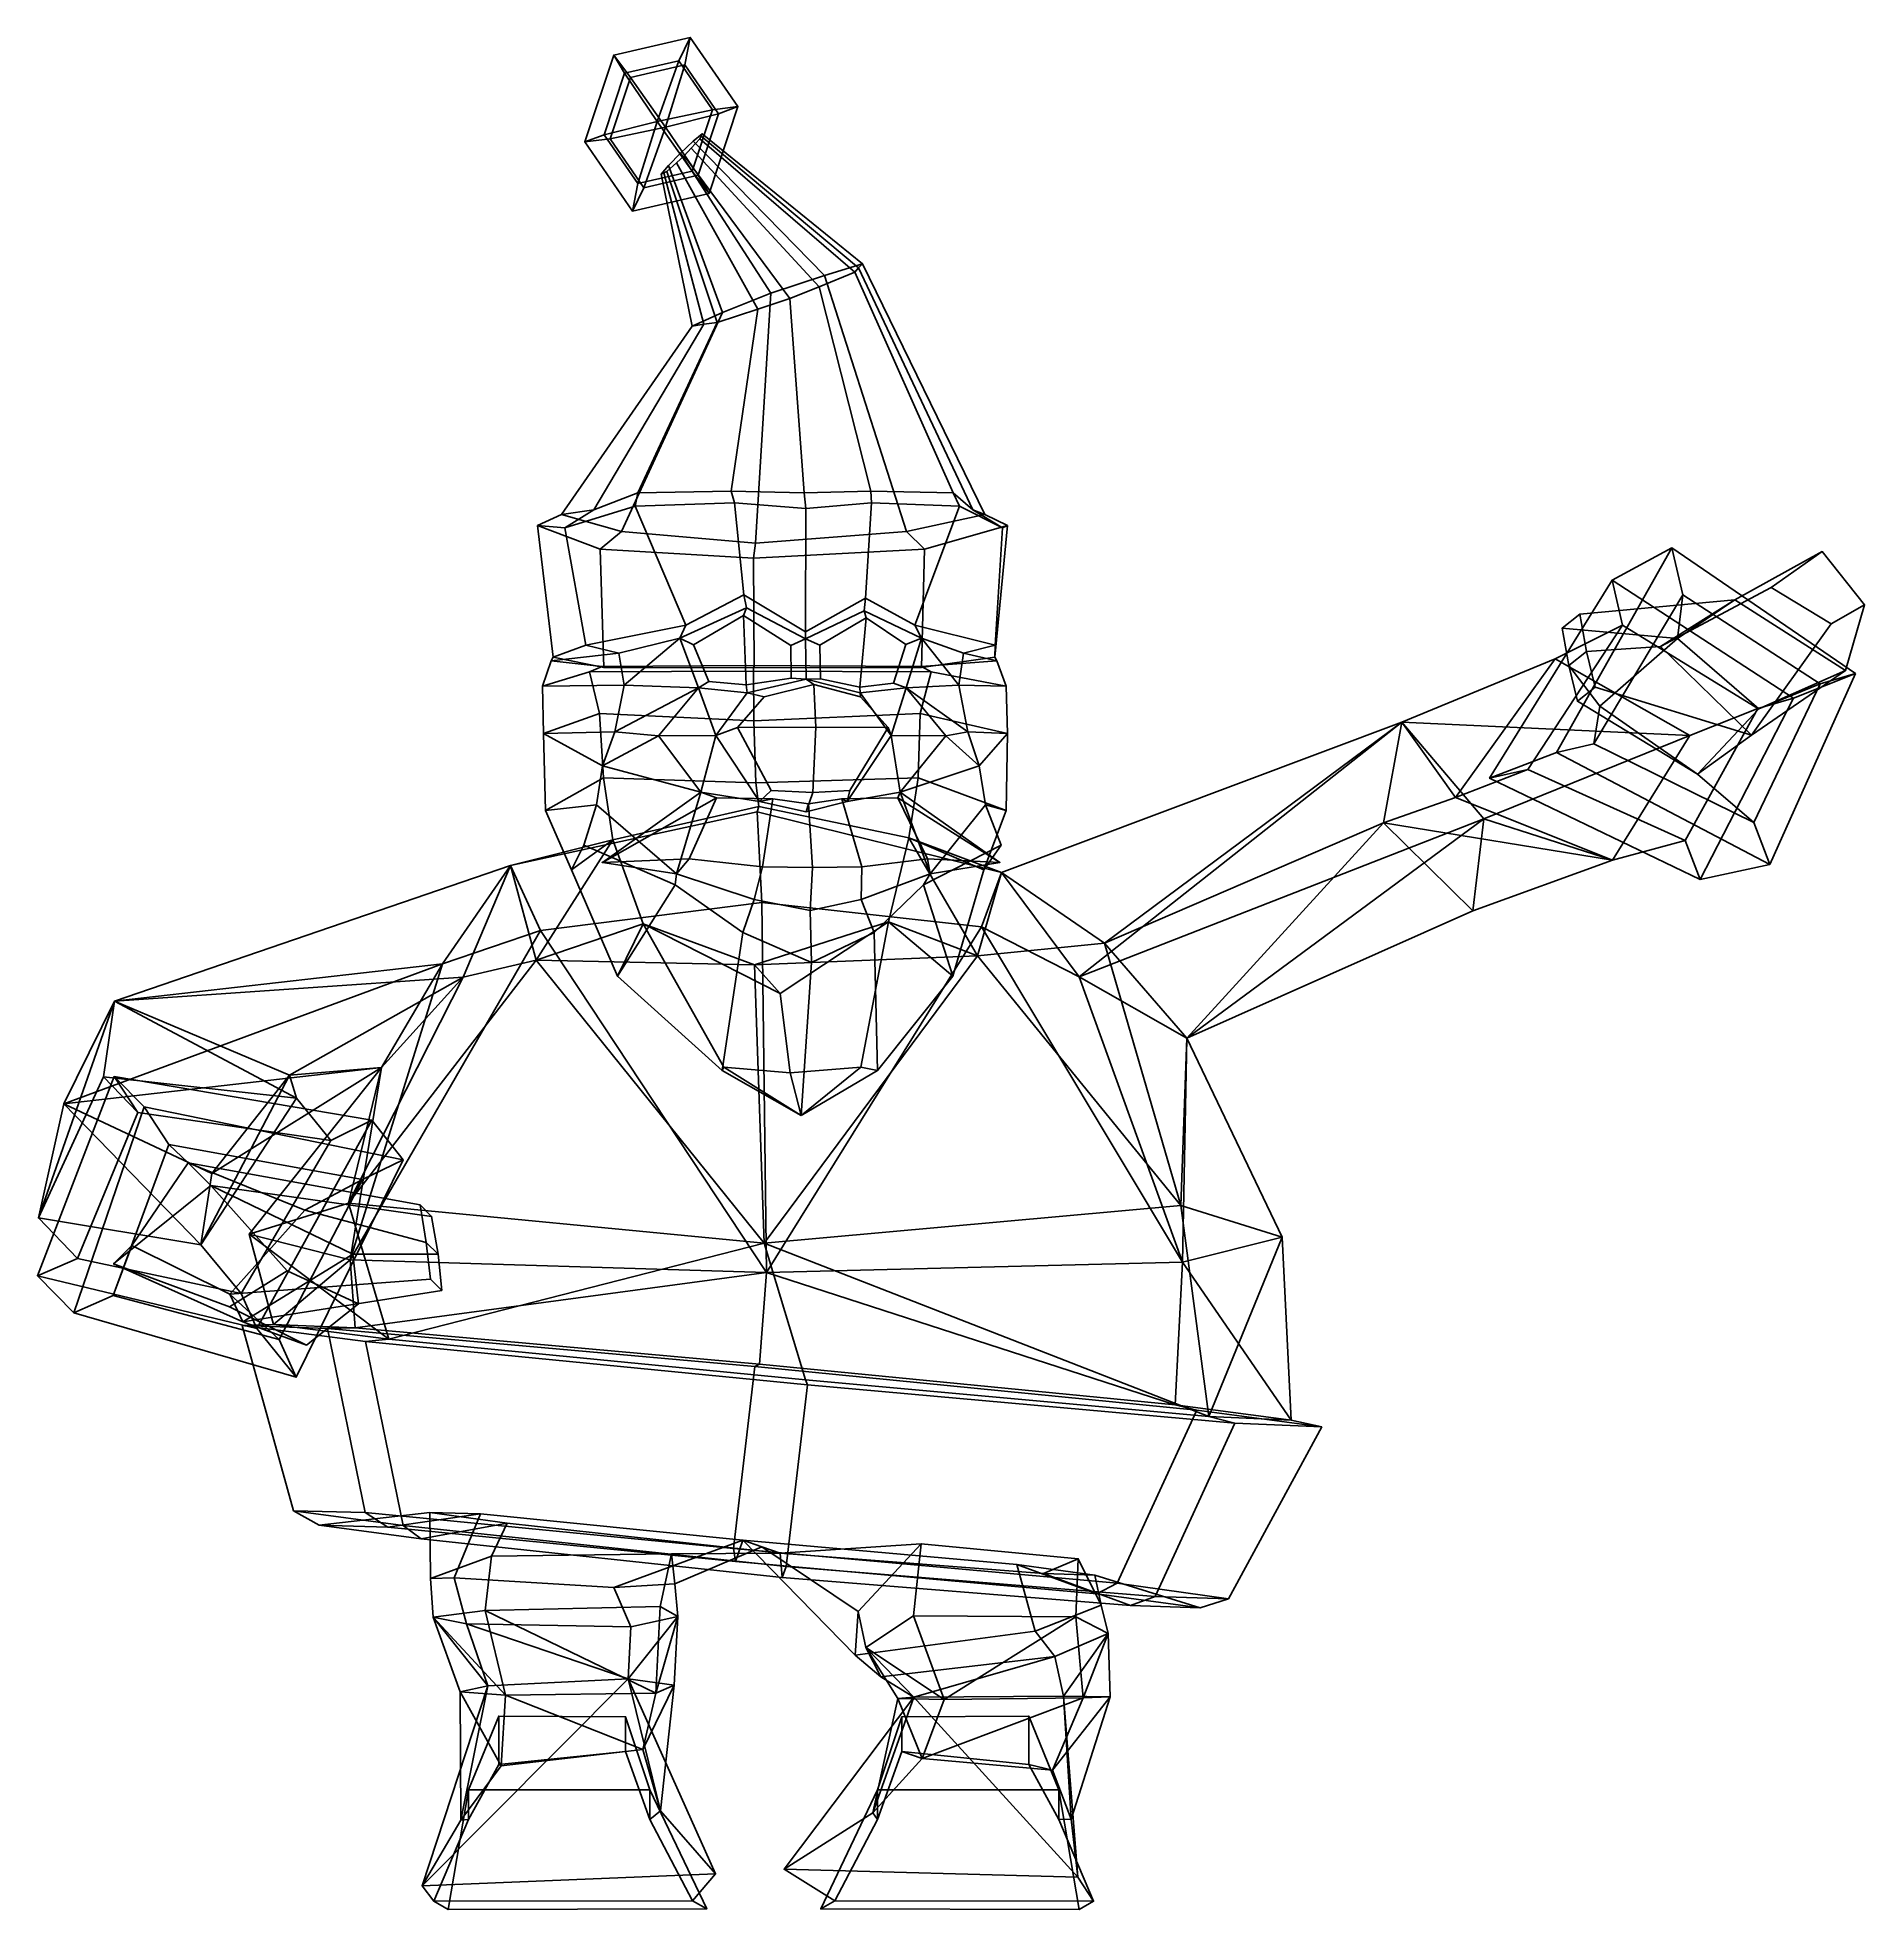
# Model space of a CAD drawing. Extents: x -196 to 292, y -153 to 346.
import ezdxf

# ---------------------------------------------------------------- set-up
doc = ezdxf.new("R2010")
doc.units = 0

msp = doc.modelspace()

# ---------------------------------------------------------------- linework, layer by layer
for p in [(-44.969063, 126.32341, 104.67025), (60.968327, 126.32341, 91.642639)]:
    msp.add_point(p)
for points in [[(-22.998152, 339.035645, 68.742218), (-21.541351, 346.364594, 55.120693), (-41.972916, 341.65564, 56.158443), (-37.445496, 335.705994, 69.476021)], [(-24.603106, 340.128876, 41.30904), (-39.050449, 336.799225, 42.042847), (-41.972916, 341.65564, 56.158443), (-21.541351, 346.364594, 55.120693)], [(-8.823593, 327.917328, 53.758392), (-15.610327, 327.084747, 40.345757), (-24.603106, 340.128876, 41.30904), (-21.541351, 346.364594, 55.120693)], [(-8.823593, 327.917328, 53.758392), (-21.541351, 346.364594, 55.120693), (-22.998152, 339.035645, 68.742218), (-14.005373, 325.991516, 67.778931)], [(-42.899967, 319.332062, 69.246529), (-37.445496, 335.705994, 69.476021), (-41.972916, 341.65564, 56.158443), (-49.68676, 318.499512, 55.833904)], [(-44.504917, 320.425262, 41.813354), (-49.68676, 318.499512, 55.833904), (-41.972916, 341.65564, 56.158443), (-39.050449, 336.799225, 42.042847)], [(-30.390038, 323.981415, 35.397945), (-39.050449, 336.799225, 42.042847), (-24.603106, 340.128876, 41.30904)], [(-15.610327, 327.084747, 40.345757), (-30.390038, 323.981415, 35.397945), (-24.603106, 340.128876, 41.30904)], [(-30.390038, 323.981415, 35.397945), (-44.504917, 320.425262, 41.813354), (-39.050449, 336.799225, 42.042847)], [(-28.120283, 322.435364, 74.194336), (-37.445496, 335.705994, 69.476021), (-42.899967, 319.332062, 69.246529)], [(-28.120283, 322.435364, 74.194336), (-22.998152, 339.035645, 68.742218), (-37.445496, 335.705994, 69.476021)], [(-14.005373, 325.991516, 67.778931), (-22.998152, 339.035645, 68.742218), (-28.120283, 322.435364, 74.194336)], [(-21.064854, 310.710876, 40.116268), (-30.390038, 323.981415, 35.397945), (-15.610327, 327.084747, 40.345757)], [(-19.459902, 309.617645, 67.549446), (-14.005373, 325.991516, 67.778931), (-28.120283, 322.435364, 74.194336)], [(-16.537455, 304.7612, 53.433853), (-21.064854, 310.710876, 40.116268), (-15.610327, 327.084747, 40.345757), (-8.823593, 327.917328, 53.758392)], [(-16.537455, 304.7612, 53.433853), (-8.823593, 327.917328, 53.758392), (-14.005373, 325.991516, 67.778931), (-19.459902, 309.617645, 67.549446)], [(-36.969002, 300.052246, 54.471603), (-49.68676, 318.499512, 55.833904), (-44.504917, 320.425262, 41.813354), (-35.512142, 307.381134, 40.850071)], [(-35.512142, 307.381134, 40.850071), (-44.504917, 320.425262, 41.813354), (-30.390038, 323.981415, 35.397945)], [(-33.907185, 306.287903, 68.283241), (-28.120283, 322.435364, 74.194336), (-42.899967, 319.332062, 69.246529)], [(-21.064854, 310.710876, 40.116268), (-35.512142, 307.381134, 40.850071), (-30.390038, 323.981415, 35.397945)], [(-19.459902, 309.617645, 67.549446), (-28.120283, 322.435364, 74.194336), (-33.907185, 306.287903, 68.283241)], [(-18.381098, 320.687805, 52.624176), (24.394907, 285.956512, 42.643909), (14.242948, 282.909058, 32.7332), (-20.781523, 318.66449, 49.352417)], [(-18.959318, 319.305969, 60.274456), (22.37322, 283.72818, 67.552078), (23.354765, 284.911499, 53.777054), (-18.672319, 320.038086, 56.040764)], [(-18.672319, 320.038086, 56.040764), (23.354765, 284.911499, 53.777054), (24.394907, 285.956512, 42.643909), (-18.381098, 320.687805, 52.624176)], [(-36.969002, 300.052246, 54.471603), (-33.907185, 306.287903, 68.283241), (-42.899967, 319.332062, 69.246529), (-49.68676, 318.499512, 55.833904)], [(-27.320915, 312.190216, 49.518127), (-24.190096, 315.527863, 47.193661), (-0.047714, 278.141388, 26.70507), (-12.95765, 272.999451, 35.100937)], [(-23.171814, 314.790924, 63.63073), (-25.216797, 312.89328, 62.485008), (-3.551738, 273.882416, 76.455269), (5.014483, 276.769226, 79.588493)], [(-20.781523, 318.66449, 49.352417), (14.242948, 282.909058, 32.7332), (-0.047714, 278.141388, 26.70507), (-24.190096, 315.527863, 47.193661)], [(-23.171814, 314.790924, 63.63073), (5.014483, 276.769226, 79.588493), (12.844235, 279.855713, 75.028053), (-21.274982, 316.795837, 62.385124)], [(-21.274982, 316.795837, 62.385124), (12.844235, 279.855713, 75.028053), (22.37322, 283.72818, 67.552078), (-18.959318, 319.305969, 60.274456)], [(-16.537455, 304.7612, 53.433853), (-36.969002, 300.052246, 54.471603), (-35.512142, 307.381134, 40.850071), (-21.064854, 310.710876, 40.116268)], [(-16.537455, 304.7612, 53.433853), (-19.459902, 309.617645, 67.549446), (-33.907185, 306.287903, 68.283241), (-36.969002, 300.052246, 54.471603)], [(-29.309107, 309.868622, 52.901096), (-27.320915, 312.190216, 49.518127), (-12.95765, 272.999451, 35.100937), (-21.060133, 269.396545, 46.600639)], [(-28.596149, 310.213104, 56.292236), (-29.309107, 309.868622, 52.901096), (-21.060133, 269.396545, 46.600639), (-17.923391, 269.87323, 57.370197)], [(-27.78632, 310.566864, 60.498135), (-28.596149, 310.213104, 56.292236), (-17.923391, 269.87323, 57.370197), (-14.342668, 270.35202, 70.748093)], [(-25.216797, 312.89328, 62.485008), (-27.78632, 310.566864, 60.498135), (-14.342668, 270.35202, 70.748093), (-3.551738, 273.882416, 76.455269)], [(36.139679, 214.562653, 15.284055), (14.242948, 282.909058, 32.7332), (24.394907, 285.956512, 42.643909), (57.052227, 219.140503, 33.040276)], [(53.832619, 220.348145, 55.609066), (23.354765, 284.911499, 53.777054), (22.37322, 283.72818, 67.552078), (48.560165, 224.883606, 83.026505)], [(57.052227, 219.140503, 33.040276), (24.394907, 285.956512, 42.643909), (23.354765, 284.911499, 53.777054), (53.832619, 220.348145, 55.609066)], [(-4.126453, 211.49971, 1.742294), (-0.047714, 278.141388, 26.70507), (14.242948, 282.909058, 32.7332), (36.139679, 214.562653, 15.284055)], [(8.867148, 224.872986, 107.403069), (26.646095, 225.319275, 98.119926), (12.844235, 279.855713, 75.028053), (5.014483, 276.769226, 79.588493)], [(48.560165, 224.883606, 83.026505), (22.37322, 283.72818, 67.552078), (12.844235, 279.855713, 75.028053), (26.646095, 225.319275, 98.119926)], [(-4.126453, 211.49971, 1.742294), (-39.911888, 214.562653, 24.636471), (-12.95765, 272.999451, 35.100937), (-0.047714, 278.141388, 26.70507)], [(8.867148, 224.872986, 107.403069), (5.014483, 276.769226, 79.588493), (-3.551738, 273.882416, 76.455269), (-10.631248, 225.319275, 102.704094)], [(-39.911888, 214.562653, 24.636471), (-55.899273, 219.140503, 46.93045), (-21.060133, 269.396545, 46.600639), (-12.95765, 272.999451, 35.100937)], [(-55.899273, 219.140503, 46.93045), (-47.307503, 220.348145, 68.046738), (-17.923391, 269.87323, 57.370197), (-21.060133, 269.396545, 46.600639)], [(-47.307503, 220.348145, 68.046738), (-35.549301, 224.883606, 93.369835), (-14.342668, 270.35202, 70.748093), (-17.923391, 269.87323, 57.370197)], [(-35.549301, 224.883606, 93.369835), (-10.631248, 225.319275, 102.704094), (-3.551738, 273.882416, 76.455269), (-14.342668, 270.35202, 70.748093)], [(-36.220474, 221.346863, 97.571526), (-35.549301, 224.883606, 93.369835), (-47.307503, 220.348145, 68.046738), (-55.010529, 215.608994, 69.93129)], [(-9.727241, 222.226532, 107.03334), (-10.631248, 225.319275, 102.704094), (-35.549301, 224.883606, 93.369835), (-36.220474, 221.346863, 97.571526)], [(9.240887, 220.705536, 110.442223), (8.867148, 224.872986, 107.403069), (-10.631248, 225.319275, 102.704094), (-9.727241, 222.226532, 107.03334)], [(9.240887, 220.705536, 110.442223), (26.817934, 222.226532, 102.539207), (26.646095, 225.319275, 98.119926), (8.867148, 224.872986, 107.403069)], [(26.817934, 222.226532, 102.539207), (50.229351, 221.346863, 86.940392), (48.560165, 224.883606, 83.026505), (26.646095, 225.319275, 98.119926)], [(50.229351, 221.346863, 86.940392), (61.76273, 215.608994, 55.571136), (53.832619, 220.348145, 55.609066), (48.560165, 224.883606, 83.026505)], [(-55.010529, 215.608994, 69.93129), (-47.307503, 220.348145, 68.046738), (-55.899273, 219.140503, 46.93045), (-62.270119, 216.187195, 46.086124)], [(-22.731628, 189.630585, 99.126915), (-36.220474, 221.346863, 97.571526), (-55.010529, 215.608994, 69.93129), (-49.398354, 184.255188, 84.101479)], [(-7.279, 197.71994, 108.617088), (-9.727241, 222.226532, 107.03334), (-36.220474, 221.346863, 97.571526), (-22.731628, 189.630585, 99.126915)], [(9.159926, 187.842072, 109.783867), (9.240887, 220.705536, 110.442223), (-9.727241, 222.226532, 107.03334), (-7.279, 197.71994, 108.617088)], [(9.159926, 187.842072, 109.783867), (25.205042, 196.803284, 104.609261), (26.817934, 222.226532, 102.539207), (9.240887, 220.705536, 110.442223)], [(25.205042, 196.803284, 104.609261), (38.340633, 189.630585, 91.616585), (50.229351, 221.346863, 86.940392), (26.817934, 222.226532, 102.539207)], [(38.340633, 189.630585, 91.616585), (59.751007, 184.255188, 70.678871), (61.76273, 215.608994, 55.571136), (50.229351, 221.346863, 86.940392)], [(61.76273, 215.608994, 55.571136), (63.028687, 216.187195, 30.677544), (57.052227, 219.140503, 33.040276), (53.832619, 220.348145, 55.609066)], [(-62.270119, 216.187195, 46.086124), (-55.899273, 219.140503, 46.93045), (-39.911888, 214.562653, 24.636471), (-45.568676, 209.912491, 21.623608)], [(-49.398354, 184.255188, 84.101479), (-55.010529, 215.608994, 69.93129), (-62.270119, 216.187195, 46.086124), (-58.081177, 181.100128, 49.053997)], [(-58.081177, 181.100128, 49.053997), (-62.270119, 216.187195, 46.086124), (-45.568676, 209.912491, 21.623608), (-44.623104, 178.294144, 22.351435)], [(63.028687, 216.187195, 30.677544), (40.897953, 209.912491, 10.990401), (36.139679, 214.562653, 15.284055), (57.052227, 219.140503, 33.040276)], [(59.683632, 181.100128, 34.571907), (40.156895, 178.294144, 11.925641), (40.897953, 209.912491, 10.990401), (63.028687, 216.187195, 30.677544)], [(59.751007, 184.255188, 70.678871), (59.683632, 181.100128, 34.571907), (63.028687, 216.187195, 30.677544), (61.76273, 215.608994, 55.571136)], [(-45.568676, 209.912491, 21.623608), (-39.911888, 214.562653, 24.636471), (-4.126453, 211.49971, 1.742294), (-4.660778, 207.447632, -2.602698)], [(-44.623104, 178.294144, 22.351435), (-45.568676, 209.912491, 21.623608), (-4.660778, 207.447632, -2.602698), (-4.52322, 178.198044, -1.484117)], [(40.897953, 209.912491, 10.990401), (-4.660778, 207.447632, -2.602698), (-4.126453, 211.49971, 1.742294), (36.139679, 214.562653, 15.284055)], [(40.156895, 178.294144, 11.925641), (-4.52322, 178.198044, -1.484117), (-4.660778, 207.447632, -2.602698), (40.897953, 209.912491, 10.990401)], [(191.618942, 148.788528, 69.312408), (209.430084, 155.650284, 97.304886), (240.181458, 210.232132, 62.709949), (224.2771, 201.604111, 35.038738)], [(209.430084, 155.650284, 97.304886), (219.414505, 157.99614, 90.672707), (243.184555, 197.682541, 64.409164), (240.181458, 210.232132, 62.709949)], [(289.164124, 176.688797, 43.699154), (272.655731, 170.170761, 14.83084), (224.2771, 201.604111, 35.038738), (240.181458, 210.232132, 62.709949)], [(289.164124, 176.688797, 43.699154), (240.181458, 210.232132, 62.709949), (243.184555, 197.682541, 64.409164), (279.819061, 173.934433, 50.062305)], [(266.714111, 199.652649, 145.011108), (280.319885, 209.231293, 133.950607), (257.057129, 196.347412, 74.446541), (237.174225, 183.92366, 105.881172)], [(291.619141, 195.047394, 122.994438), (286.559235, 177.532211, 69.090141), (257.057129, 196.347412, 74.446541), (280.319885, 209.231293, 133.950607)], [(282.68988, 189.99585, 142.448746), (291.619141, 195.047394, 122.994438), (280.319885, 209.231293, 133.950607), (266.714111, 199.652649, 145.011108)], [(191.618942, 148.788528, 69.312408), (224.2771, 201.604111, 35.038738), (227.076172, 189.608551, 36.705696), (201.791397, 151.139481, 62.56625)], [(272.655731, 170.170761, 14.83084), (263.182861, 167.338165, 21.292336), (227.076172, 189.608551, 36.705696), (224.2771, 201.604111, 35.038738)], [(-7.279, 197.71994, 108.617088), (-22.731628, 189.630585, 99.126915), (-24.356539, 186.126541, 100.642654), (-6.578249, 194.206253, 110.914001)], [(9.159926, 187.842072, 109.783867), (-7.279, 197.71994, 108.617088), (-6.578249, 194.206253, 110.914001), (9.179229, 185.948029, 110.902679)], [(9.159926, 187.842072, 109.783867), (9.179229, 185.948029, 110.902679), (24.873602, 193.408401, 107.034805), (25.205042, 196.803284, 104.609261)], [(25.205042, 196.803284, 104.609261), (24.873602, 193.408401, 107.034805), (40.104801, 186.126541, 92.71553), (38.340633, 189.630585, 91.616585)], [(215.693329, 192.51915, 112.322762), (257.057129, 196.347412, 74.446541), (241.748306, 186.034668, 49.097935), (210.933517, 188.776794, 101.735497)], [(217.442093, 182.614944, 116.038261), (237.174225, 183.92366, 105.881172), (257.057129, 196.347412, 74.446541), (215.693329, 192.51915, 112.322762)], [(221.050186, 167.983505, 66.766731), (241.748306, 186.034668, 49.097935), (243.184555, 197.682541, 64.409164), (219.414505, 157.99614, 90.672707)], [(282.68988, 189.99585, 142.448746), (266.714111, 199.652649, 145.011108), (237.174225, 183.92366, 105.881172), (261.429962, 160.240005, 88.698143)], [(263.389374, 167.326385, 47.307903), (279.819061, 173.934433, 50.062305), (243.184555, 197.682541, 64.409164), (241.748306, 186.034668, 49.097935)], [(286.559235, 177.532211, 69.090141), (263.389374, 167.326385, 47.307903), (241.748306, 186.034668, 49.097935), (257.057129, 196.347412, 74.446541)], [(282.68988, 189.99585, 142.448746), (261.429962, 160.240005, 88.698143), (286.559235, 177.532211, 69.090141), (291.619141, 195.047394, 122.994438)], [(-7.323527, 192.181946, 109.228821), (-6.578249, 194.206253, 110.914001), (-24.356539, 186.126541, 100.642654), (-20.725428, 184.343399, 100.614944)], [(-6.668745, 173.6604, 106.991577), (-7.323527, 192.181946, 109.228821), (-20.725428, 184.343399, 100.614944), (-16.563217, 174.61322, 102.956329)], [(-7.323527, 192.181946, 109.228821), (5.239722, 184.197113, 109.251076), (9.179229, 185.948029, 110.902679), (-6.578249, 194.206253, 110.914001)], [(5.239722, 184.197113, 109.251076), (-7.323527, 192.181946, 109.228821), (-6.668745, 173.6604, 106.991577), (5.330429, 175.513, 109.988686)], [(25.363993, 191.523148, 104.991768), (24.873602, 193.408401, 107.034805), (9.179229, 185.948029, 110.902679), (13.02727, 184.308319, 108.481453)], [(13.02727, 184.308319, 108.481453), (13.142143, 175.253204, 109.415565), (23.707645, 173.085693, 102.596161), (25.363993, 191.523148, 104.991768)], [(23.707645, 173.085693, 102.596161), (32.661739, 174.111954, 95.008881), (35.974422, 184.488388, 91.055618), (25.363993, 191.523148, 104.991768)], [(25.363993, 191.523148, 104.991768), (35.974422, 184.488388, 91.055618), (40.104801, 186.126541, 92.71553), (24.873602, 193.408401, 107.034805)], [(217.442093, 182.614944, 116.038261), (215.693329, 192.51915, 112.322762), (210.933517, 188.776794, 101.735497), (212.78334, 178.865463, 105.386169)], [(-40.557262, 182.095459, 85.540909), (-24.356539, 186.126541, 100.642654), (-22.731628, 189.630585, 99.126915), (-49.398354, 184.255188, 84.101479)], [(-39.179893, 173.631927, 86.18821), (-24.356539, 186.126541, 100.642654), (-40.557262, 182.095459, 85.540909)], [(-19.330982, 172.849579, 104.306915), (-24.356539, 186.126541, 100.642654), (-39.179893, 173.631927, 86.18821)], [(-16.563217, 174.61322, 102.956329), (-20.725428, 184.343399, 100.614944), (-24.356539, 186.126541, 100.642654), (-19.330982, 172.849579, 104.306915)], [(5.330429, 175.513, 109.988686), (9.382971, 175.237488, 112.799911), (9.179229, 185.948029, 110.902679), (5.239722, 184.197113, 109.251076)], [(13.142143, 175.253204, 109.415565), (13.02727, 184.308319, 108.481453), (9.179229, 185.948029, 110.902679), (9.382971, 175.237488, 112.799911)], [(32.661739, 174.111954, 95.008881), (36.071892, 172.849579, 97.493767), (40.104801, 186.126541, 92.71553), (35.974422, 184.488388, 91.055618)], [(36.071892, 172.849579, 97.493767), (50.051281, 173.631927, 75.215034), (40.104801, 186.126541, 92.71553)], [(51.289036, 182.095459, 74.24614), (59.751007, 184.255188, 70.678871), (38.340633, 189.630585, 91.616585), (40.104801, 186.126541, 92.71553)], [(50.051281, 173.631927, 75.215034), (51.289036, 182.095459, 74.24614), (40.104801, 186.126541, 92.71553)], [(209.078064, 180.587265, 5.752115), (182.57196, 143.661667, 31.913822), (201.791397, 151.139481, 62.56625), (227.076172, 189.608551, 36.705696)], [(263.182861, 167.338165, 21.292336), (245.039764, 160.144333, -10.083708), (209.078064, 180.587265, 5.752115), (227.076172, 189.608551, 36.705696)], [(212.78334, 178.865463, 105.386169), (210.933517, 188.776794, 101.735497), (241.748306, 186.034668, 49.097935), (221.050186, 167.983505, 66.766731)], [(-40.557262, 182.095459, 85.540909), (-58.601357, 180.059875, 50.058392), (-60.938915, 173.308624, 51.43288), (-39.179893, 173.631927, 86.18821)], [(-60.938915, 173.308624, 51.43288), (-58.601357, 180.059875, 50.058392), (-45.012463, 178.569687, 21.513338), (-48.384956, 177.18187, 19.140249)], [(-49.398354, 184.255188, 84.101479), (-58.081177, 181.100128, 49.053997), (-58.601357, 180.059875, 50.058392), (-40.557262, 182.095459, 85.540909)], [(-58.081177, 181.100128, 49.053997), (-44.623104, 178.294144, 22.351435), (-45.012463, 178.569687, 21.513338), (-58.601357, 180.059875, 50.058392)], [(59.683632, 181.100128, 34.571907), (60.198627, 180.059875, 35.449005), (40.098557, 178.569687, 11.046835), (40.156895, 178.294144, 11.925641)], [(62.741287, 173.308624, 36.223343), (42.737339, 177.18187, 7.934512), (40.098557, 178.569687, 11.046835), (60.198627, 180.059875, 35.449005)], [(51.289036, 182.095459, 74.24614), (50.051281, 173.631927, 75.215034), (62.741287, 173.308624, 36.223343), (60.198627, 180.059875, 35.449005)], [(59.751007, 184.255188, 70.678871), (51.289036, 182.095459, 74.24614), (60.198627, 180.059875, 35.449005), (59.683632, 181.100128, 34.571907)], [(182.57196, 143.661667, 31.913822), (209.078064, 180.587265, 5.752115), (168.175705, 163.761078, -24.887342)], [(245.039764, 160.144333, -10.083708), (168.175705, 163.761078, -24.887342), (209.078064, 180.587265, 5.752115)], [(219.812637, 173.056335, 119.367119), (217.442093, 182.614944, 116.038261), (212.78334, 178.865463, 105.386169), (215.048172, 169.302322, 108.742851)], [(219.812637, 173.056335, 119.367119), (261.429962, 160.240005, 88.698143), (237.174225, 183.92366, 105.881172), (217.442093, 182.614944, 116.038261)], [(-60.709942, 160.729507, 53.477966), (-60.938915, 173.308624, 51.43288), (-48.384956, 177.18187, 19.140249), (-45.794334, 166.072662, 17.128531)], [(-48.384956, 177.18187, 19.140249), (-45.012463, 178.569687, 21.513338), (-4.575097, 178.853363, -0.944127), (-4.712357, 177.300049, -1.819843)], [(-45.794334, 166.072662, 17.128531), (-48.384956, 177.18187, 19.140249), (-4.712357, 177.300049, -1.819843), (-4.552455, 164.080887, -0.51957)], [(-44.623104, 178.294144, 22.351435), (-4.52322, 178.198044, -1.484117), (-4.575097, 178.853363, -0.944127), (-45.012463, 178.569687, 21.513338)], [(-6.668745, 173.6604, 106.991577), (-6.363825, 171.552292, 109.194557), (9.382971, 175.237488, 112.799911), (5.330429, 175.513, 109.988686)], [(11.446396, 173.738449, 127.4067), (9.382971, 175.237488, 112.799911), (-6.363825, 171.552292, 109.194557), (-1.856908, 170.51535, 125.360291)], [(42.737339, 177.18187, 7.934512), (-4.712357, 177.300049, -1.819843), (-4.575097, 178.853363, -0.944127), (40.098557, 178.569687, 11.046835)], [(39.7365, 166.072662, 6.610402), (-4.552455, 164.080887, -0.51957), (-4.712357, 177.300049, -1.819843), (42.737339, 177.18187, 7.934512)], [(40.156895, 178.294144, 11.925641), (40.098557, 178.569687, 11.046835), (-4.575097, 178.853363, -0.944127), (-4.52322, 178.198044, -1.484117)], [(23.707645, 173.085693, 102.596161), (13.142143, 175.253204, 109.415565), (9.382971, 175.237488, 112.799911), (23.787066, 171.552292, 105.486755)], [(11.446396, 173.738449, 127.4067), (23.857512, 170.51535, 122.198067), (23.787066, 171.552292, 105.486755), (9.382971, 175.237488, 112.799911)], [(63.014637, 160.729507, 38.262974), (39.7365, 166.072662, 6.610402), (42.737339, 177.18187, 7.934512), (62.741287, 173.308624, 36.223343)], [(215.048172, 169.302322, 108.742851), (212.78334, 178.865463, 105.386169), (221.050186, 167.983505, 66.766731), (247.065063, 149.880356, 62.816532)], [(261.429962, 160.240005, 88.698143), (247.065063, 149.880356, 62.816532), (263.389374, 167.326385, 47.307903), (286.559235, 177.532211, 69.090141)], [(247.752594, 121.770973, 43.230373), (272.655731, 170.170761, 14.83084), (289.164124, 176.688797, 43.699154), (266.345032, 125.804588, 72.643341)], [(266.345032, 125.804588, 72.643341), (289.164124, 176.688797, 43.699154), (279.819061, 173.934433, 50.062305), (262.091217, 136.998734, 72.070786)], [(-39.179893, 173.631927, 86.18821), (-60.938915, 173.308624, 51.43288), (-60.709942, 160.729507, 53.477966), (-41.70752, 161.17215, 86.164536)], [(-41.70752, 161.17215, 86.164536), (-19.330982, 172.849579, 104.306915), (-39.179893, 173.631927, 86.18821)], [(-29.985874, 160.104477, 108.719658), (-19.330982, 172.849579, 104.306915), (-41.70752, 161.17215, 86.164536)], [(-29.985874, 160.104477, 108.719658), (-14.702178, 160.212372, 109.979477), (-19.330982, 172.849579, 104.306915)], [(-6.668745, 173.6604, 106.991577), (-16.563217, 174.61322, 102.956329), (-19.330982, 172.849579, 104.306915), (-6.363825, 171.552292, 109.194557)], [(-14.702178, 160.212372, 109.979477), (-6.363825, 171.552292, 109.194557), (-19.330982, 172.849579, 104.306915)], [(-8.928759, 162.352829, 127.351334), (-1.856908, 170.51535, 125.360291), (-6.363825, 171.552292, 109.194557), (-14.702178, 160.212372, 109.979477)], [(11.944192, 162.444916, 131.454651), (11.446396, 173.738449, 127.4067), (-1.856908, 170.51535, 125.360291), (-8.928759, 162.352829, 127.351334)], [(11.944192, 162.444916, 131.454651), (31.201056, 162.352829, 122.416382), (23.857512, 170.51535, 122.198067), (11.446396, 173.738449, 127.4067)], [(23.707645, 173.085693, 102.596161), (23.787066, 171.552292, 105.486755), (36.071892, 172.849579, 97.493767), (32.661739, 174.111954, 95.008881)], [(32.067154, 160.212372, 104.228035), (36.071892, 172.849579, 97.493767), (23.787066, 171.552292, 105.486755)], [(31.201056, 162.352829, 122.416382), (32.067154, 160.212372, 104.228035), (23.787066, 171.552292, 105.486755), (23.857512, 170.51535, 122.198067)], [(46.590237, 160.104477, 99.302742), (36.071892, 172.849579, 97.493767), (32.067154, 160.212372, 104.228035)], [(52.497864, 161.17215, 74.579651), (50.051281, 173.631927, 75.215034), (36.071892, 172.849579, 97.493767)], [(46.590237, 160.104477, 99.302742), (52.497864, 161.17215, 74.579651), (36.071892, 172.849579, 97.493767)], [(50.051281, 173.631927, 75.215034), (52.497864, 161.17215, 74.579651), (63.014637, 160.729507, 38.262974), (62.741287, 173.308624, 36.223343)], [(219.812637, 173.056335, 119.367119), (215.048172, 169.302322, 108.742851), (247.065063, 149.880356, 62.816532), (261.429962, 160.240005, 88.698143)], [(247.752594, 121.770973, 43.230373), (243.802261, 132.131668, 42.708385), (263.182861, 167.338165, 21.292336), (272.655731, 170.170761, 14.83084)], [(247.065063, 149.880356, 62.816532), (262.091217, 136.998734, 72.070786), (279.819061, 173.934433, 50.062305), (263.389374, 167.326385, 47.307903)], [(-60.130341, 140.207153, 54.522293), (-60.709942, 160.729507, 53.477966), (-45.794334, 166.072662, 17.128531), (-44.651974, 148.92395, 19.752783)], [(-44.651974, 148.92395, 19.752783), (-45.794334, 166.072662, 17.128531), (-4.552455, 164.080887, -0.51957), (-4.026079, 147.510239, 3.760796)], [(39.263992, 148.92395, 9.433243), (-4.026079, 147.510239, 3.760796), (-4.552455, 164.080887, -0.51957), (39.7365, 166.072662, 6.610402)], [(62.70533, 140.207153, 39.416615), (39.263992, 148.92395, 9.433243), (39.7365, 166.072662, 6.610402), (63.014637, 160.729507, 38.262974)], [(247.065063, 149.880356, 62.816532), (221.050186, 167.983505, 66.766731), (219.414505, 157.99614, 90.672707), (262.091217, 136.998734, 72.070786)], [(224.38324, 126.963867, 11.531682), (245.039764, 160.144333, -10.083708), (263.182861, 167.338165, 21.292336), (243.802261, 132.131668, 42.708385)], [(-41.70752, 161.17215, 86.164536), (-60.709942, 160.729507, 53.477966), (-44.915943, 152.119232, 85.853882)], [(-46.547131, 141.718994, 86.09053), (-44.915943, 152.119232, 85.853882), (-60.709942, 160.729507, 53.477966), (-60.130341, 140.207153, 54.522293)], [(-44.915943, 152.119232, 85.853882), (-29.985874, 160.104477, 108.719658), (-41.70752, 161.17215, 86.164536)], [(-18.692339, 145.099731, 103.892654), (-29.985874, 160.104477, 108.719658), (-44.915943, 152.119232, 85.853882)], [(-18.692339, 145.099731, 103.892654), (-14.702178, 160.212372, 109.979477), (-29.985874, 160.104477, 108.719658)], [(-3.058628, 142.532959, 108.037582), (-14.702178, 160.212372, 109.979477), (-18.692339, 145.099731, 103.892654)], [(0.03562, 145.529099, 121.00795), (-8.928759, 162.352829, 127.351334), (-14.702178, 160.212372, 109.979477), (-3.058628, 142.532959, 108.037582)], [(11.155427, 144.967529, 125.040619), (11.944192, 162.444916, 131.454651), (-8.928759, 162.352829, 127.351334), (0.03562, 145.529099, 121.00795)], [(11.155427, 144.967529, 125.040619), (20.966864, 145.529099, 118.433937), (31.201056, 162.352829, 122.416382), (11.944192, 162.444916, 131.454651)], [(20.966864, 145.529099, 118.433937), (20.30003, 142.532959, 105.165062), (32.067154, 160.212372, 104.228035), (31.201056, 162.352829, 122.416382)], [(20.30003, 142.532959, 105.165062), (34.46368, 145.099731, 97.355804), (32.067154, 160.212372, 104.228035)], [(34.46368, 145.099731, 97.355804), (46.590237, 160.104477, 99.302742), (32.067154, 160.212372, 104.228035)], [(34.46368, 145.099731, 97.355804), (55.535427, 152.119232, 73.5009), (46.590237, 160.104477, 99.302742)], [(55.535427, 152.119232, 73.5009), (52.497864, 161.17215, 74.579651), (46.590237, 160.104477, 99.302742)], [(52.497864, 161.17215, 74.579651), (55.535427, 152.119232, 73.5009), (63.014637, 160.729507, 38.262974)], [(57.175346, 141.718994, 73.335281), (62.70533, 140.207153, 39.416615), (63.014637, 160.729507, 38.262974), (55.535427, 152.119232, 73.5009)], [(88.952187, 104.74514, 39.98119), (168.175705, 163.761078, -24.887342), (61.489677, 123.594131, -11.282252)], [(82.20797, 95.815048, -37.794903), (61.489677, 123.594131, -11.282252), (168.175705, 163.761078, -24.887342)], [(82.20797, 95.815048, -37.794903), (168.175705, 163.761078, -24.887342), (190.043549, 137.922791, -52.027325)], [(88.952187, 104.74514, 39.98119), (163.367371, 136.867233, 20.638931), (168.175705, 163.761078, -24.887342)], [(182.57196, 143.661667, 31.913822), (168.175705, 163.761078, -24.887342), (163.367371, 136.867233, 20.638931)], [(245.039764, 160.144333, -10.083708), (190.043549, 137.922791, -52.027325), (168.175705, 163.761078, -24.887342)], [(224.38324, 126.963867, 11.531682), (190.043549, 137.922791, -52.027325), (245.039764, 160.144333, -10.083708)], [(247.752594, 121.770973, 43.230373), (266.345032, 125.804588, 72.643341), (209.430084, 155.650284, 97.304886), (191.618942, 148.788528, 69.312408)], [(266.345032, 125.804588, 72.643341), (262.091217, 136.998734, 72.070786), (219.414505, 157.99614, 90.672707), (209.430084, 155.650284, 97.304886)], [(-46.547131, 141.718994, 86.09053), (-25.179699, 123.305641, 110.902985), (-18.692339, 145.099731, 103.892654), (-44.915943, 152.119232, 85.853882)], [(57.175346, 141.718994, 73.335281), (55.535427, 152.119232, 73.5009), (34.46368, 145.099731, 97.355804), (42.456249, 123.305641, 102.585472)], [(182.57196, 143.661667, 31.913822), (224.38324, 126.963867, 11.531682), (243.802261, 132.131668, 42.708385), (201.791397, 151.139481, 62.56625)], [(247.752594, 121.770973, 43.230373), (191.618942, 148.788528, 69.312408), (201.791397, 151.139481, 62.56625), (243.802261, 132.131668, 42.708385)], [(-53.197041, 124.352524, 57.69199), (-60.130341, 140.207153, 54.522293), (-44.651974, 148.92395, 19.752783), (-42.202984, 132.372711, 21.841204)], [(-14.531078, 143.572968, 117.836128), (-18.692339, 145.099731, 103.892654), (-44.969063, 126.32341, 104.67025)], [(-44.969063, 126.32341, 104.67025), (-18.692339, 145.099731, 103.892654), (-25.179699, 123.305641, 110.902985)], [(-42.202984, 132.372711, 21.841204), (-44.651974, 148.92395, 19.752783), (-4.026079, 147.510239, 3.760796), (-3.300412, 141.205017, -1.242032)], [(-14.531078, 143.572968, 117.836128), (0.453376, 143.322006, 116.110931), (-3.058628, 142.532959, 108.037582), (-18.692339, 145.099731, 103.892654)], [(36.704548, 132.881989, 18.755659), (-3.300412, 141.205017, -1.242032), (-4.026079, 147.510239, 3.760796), (39.263992, 148.92395, 9.433243)], [(11.155427, 144.967529, 125.040619), (0.03562, 145.529099, 121.00795), (-3.058628, 142.532959, 108.037582), (9.357504, 139.807159, 112.592812)], [(11.155427, 144.967529, 125.040619), (9.357504, 139.807159, 112.592812), (20.30003, 142.532959, 105.165062), (20.966864, 145.529099, 118.433937)], [(33.804703, 143.572968, 111.892044), (34.46368, 145.099731, 97.355804), (20.30003, 142.532959, 105.165062), (18.848721, 143.322006, 113.848763)], [(33.804703, 143.572968, 111.892044), (60.968327, 126.32341, 91.642639), (34.46368, 145.099731, 97.355804)], [(60.968327, 126.32341, 91.642639), (42.456249, 123.305641, 102.585472), (34.46368, 145.099731, 97.355804)], [(56.746571, 124.352524, 44.171707), (36.704548, 132.881989, 18.755659), (39.263992, 148.92395, 9.433243), (62.70533, 140.207153, 39.416615)], [(-3.681245, 139.828354, -15.738286), (-69.445671, 125.46566, -13.557254), (-42.202984, 132.372711, 21.841204), (-3.300412, 141.205017, -1.242032)], [(-3.681245, 139.828354, -15.738286), (-2.482191, 115.627014, -58.328285), (-61.51812, 108.204124, -51.823967), (-69.445671, 125.46566, -13.557254)], [(-53.197041, 124.352524, 57.69199), (-49.96096, 130.969147, 89.634857), (-46.547131, 141.718994, 86.09053), (-60.130341, 140.207153, 54.522293)], [(-46.547131, 141.718994, 86.09053), (-49.96096, 130.969147, 89.634857), (-25.617777, 120.353516, 101.59655), (-25.179699, 123.305641, 110.902985)], [(-21.875347, 127.323952, 120.982452), (-14.531078, 143.572968, 117.836128), (-44.969063, 126.32341, 104.67025)], [(0.453376, 143.322006, 116.110931), (-14.531078, 143.572968, 117.836128), (-21.875347, 127.323952, 120.982452), (-2.241629, 125.130775, 127.499397)], [(-3.300412, 141.205017, -1.242032), (36.704548, 132.881989, 18.755659), (61.489677, 123.594131, -11.282252), (-3.681245, 139.828354, -15.738286)], [(-3.681245, 139.828354, -15.738286), (61.489677, 123.594131, -11.282252), (56.083313, 109.144272, -51.078335), (-2.482191, 115.627014, -58.328285)], [(9.992966, 141.942368, 117.760246), (9.357504, 139.807159, 112.592812), (-3.058628, 142.532959, 108.037582), (0.453376, 143.322006, 116.110931)], [(-2.241629, 125.130775, 127.499397), (11.075826, 124.928665, 126.565788), (9.992966, 141.942368, 117.760246), (0.453376, 143.322006, 116.110931)], [(9.992966, 141.942368, 117.760246), (18.848721, 143.322006, 113.848763), (20.30003, 142.532959, 105.165062), (9.357504, 139.807159, 112.592812)], [(24.222685, 125.130775, 124.244949), (18.848721, 143.322006, 113.848763), (9.992966, 141.942368, 117.760246), (11.075826, 124.928665, 126.565788)], [(18.848721, 143.322006, 113.848763), (24.222685, 125.130775, 124.244949), (41.692459, 127.323952, 113.165222), (33.804703, 143.572968, 111.892044)], [(41.692459, 127.323952, 113.165222), (60.968327, 126.32341, 91.642639), (33.804703, 143.572968, 111.892044)], [(57.175346, 141.718994, 73.335281), (42.456249, 123.305641, 102.585472), (40.626465, 120.353516, 93.450188), (61.34621, 130.969147, 75.946892)], [(56.746571, 124.352524, 44.171707), (62.70533, 140.207153, 39.416615), (57.175346, 141.718994, 73.335281), (61.34621, 130.969147, 75.946892)], [(224.38324, 126.963867, 11.531682), (182.57196, 143.661667, 31.913822), (163.367371, 136.867233, 20.638931)], [(110.9105, 79.413971, -0.372628), (82.20797, 95.815048, -37.794903), (190.043549, 137.922791, -52.027325)], [(110.9105, 79.413971, -0.372628), (163.367371, 136.867233, 20.638931), (88.952187, 104.74514, 39.98119)], [(187.130447, 113.372482, -14.41848), (110.9105, 79.413971, -0.372628), (190.043549, 137.922791, -52.027325)], [(187.130447, 113.372482, -14.41848), (163.367371, 136.867233, 20.638931), (110.9105, 79.413971, -0.372628)], [(224.38324, 126.963867, 11.531682), (163.367371, 136.867233, 20.638931), (187.130447, 113.372482, -14.41848)], [(224.38324, 126.963867, 11.531682), (187.130447, 113.372482, -14.41848), (190.043549, 137.922791, -52.027325)], [(-69.445671, 125.46566, -13.557254), (-62.669456, 100.212357, 47.241222), (-42.202984, 132.372711, 21.841204)], [(-62.669456, 100.212357, 47.241222), (-34.116047, 109.940178, 49.727859), (-42.202984, 132.372711, 21.841204)], [(-40.977489, 95.947647, 72.322227), (-53.197041, 124.352524, 57.69199), (-42.202984, 132.372711, 21.841204), (-34.116047, 109.940178, 49.727859)], [(-25.617777, 120.353516, 101.59655), (-49.96096, 130.969147, 89.634857), (-53.197041, 124.352524, 57.69199), (-40.977489, 95.947647, 72.322227)], [(48.435799, 95.947647, 61.326656), (31.346821, 110.520325, 46.212925), (36.704548, 132.881989, 18.755659), (56.746571, 124.352524, 44.171707)], [(55.048923, 101.394279, 48.178593), (36.704548, 132.881989, 18.755659), (31.346821, 110.520325, 46.212925)], [(61.489677, 123.594131, -11.282252), (36.704548, 132.881989, 18.755659), (55.048923, 101.394279, 48.178593)], [(40.626465, 120.353516, 93.450188), (48.435799, 95.947647, 61.326656), (56.746571, 124.352524, 44.171707), (61.34621, 130.969147, 75.946892)], [(-82.145813, 95.702011, 35.661037), (-69.445671, 125.46566, -13.557254), (-175.135712, 89.321419, 23.897015)], [(-87.619179, 99.262421, -40.901485), (-175.135712, 89.321419, 23.897015), (-69.445671, 125.46566, -13.557254)], [(-87.619179, 99.262421, -40.901485), (-69.445671, 125.46566, -13.557254), (-61.51812, 108.204124, -51.823967)], [(-82.145813, 95.702011, 35.661037), (-62.669456, 100.212357, 47.241222), (-69.445671, 125.46566, -13.557254)], [(-25.179699, 123.305641, 110.902985), (-21.875347, 127.323952, 120.982452), (-44.969063, 126.32341, 104.67025)], [(-2.241629, 125.130775, 127.499397), (-21.875347, 127.323952, 120.982452), (-25.179699, 123.305641, 110.902985), (-4.517825, 116.40831, 117.411583)], [(11.075826, 124.928665, 126.565788), (-2.241629, 125.130775, 127.499397), (-4.517825, 116.40831, 117.411583), (10.414936, 113.517395, 121.191589)], [(11.075826, 124.928665, 126.565788), (10.414936, 113.517395, 121.191589), (23.986933, 116.40831, 113.906219), (24.222685, 125.130775, 124.244949)], [(24.222685, 125.130775, 124.244949), (23.986933, 116.40831, 113.906219), (42.456249, 123.305641, 102.585472), (41.692459, 127.323952, 113.165222)], [(42.456249, 123.305641, 102.585472), (60.968327, 126.32341, 91.642639), (41.692459, 127.323952, 113.165222)], [(-13.074883, 70.814026, 101.364784), (-7.517794, 107.676559, 119.773224), (-25.617777, 120.353516, 101.59655), (-40.977489, 95.947647, 72.322227)], [(-7.517794, 107.676559, 119.773224), (-4.517825, 116.40831, 117.411583), (-25.179699, 123.305641, 110.902985), (-25.617777, 120.353516, 101.59655)], [(27.469707, 107.676559, 115.470642), (40.626465, 120.353516, 93.450188), (42.456249, 123.305641, 102.585472), (23.986933, 116.40831, 113.906219)], [(28.401131, 70.814026, 96.264282), (48.435799, 95.947647, 61.326656), (40.626465, 120.353516, 93.450188), (27.469707, 107.676559, 115.470642)], [(88.952187, 104.74514, 39.98119), (61.489677, 123.594131, -11.282252), (55.048923, 101.394279, 48.178593)], [(82.20797, 95.815048, -37.794903), (56.083313, 109.144272, -51.078335), (61.489677, 123.594131, -11.282252)], [(-1.174124, 16.932505, -103.956734), (-61.51812, 108.204124, -51.823967), (-2.482191, 115.627014, -58.328285)], [(10.75955, 99.657524, 123.993919), (10.414936, 113.517395, 121.191589), (-4.517825, 116.40831, 117.411583), (-7.517794, 107.676559, 119.773224)], [(-1.174124, 16.932505, -103.956734), (-2.482191, 115.627014, -58.328285), (56.083313, 109.144272, -51.078335)], [(10.75955, 99.657524, 123.993919), (27.469707, 107.676559, 115.470642), (23.986933, 116.40831, 113.906219), (10.414936, 113.517395, 121.191589)], [(-4.39107, 98.973579, 52.84248), (-34.116047, 109.940178, 49.727859), (-62.669456, 100.212357, 47.241222)], [(-13.074883, 70.814026, 101.364784), (-40.977489, 95.947647, 72.322227), (-34.116047, 109.940178, 49.727859), (-12.602153, 71.671761, 84.870483)], [(-12.602153, 71.671761, 84.870483), (-34.116047, 109.940178, 49.727859), (2.456332, 91.406158, 56.47419), (5.13124, 70.170929, 78.225876)], [(2.456332, 91.406158, 56.47419), (-34.116047, 109.940178, 49.727859), (-4.39107, 98.973579, 52.84248)], [(2.456332, 91.406158, 56.47419), (-4.39107, 98.973579, 52.84248), (31.346821, 110.520325, 46.212925)], [(-4.39107, 98.973579, 52.84248), (55.048923, 101.394279, 48.178593), (31.346821, 110.520325, 46.212925)], [(23.946157, 71.671761, 80.375969), (5.13124, 70.170929, 78.225876), (2.456332, 91.406158, 56.47419), (31.346821, 110.520325, 46.212925)], [(28.401131, 70.814026, 96.264282), (23.946157, 71.671761, 80.375969), (31.346821, 110.520325, 46.212925), (48.435799, 95.947647, 61.326656)], [(-112.247078, 20.335119, -68.659897), (-61.51812, 108.204124, -51.823967), (-1.174124, 16.932505, -103.956734)], [(-112.247078, 20.335119, -68.659897), (-87.619179, 99.262421, -40.901485), (-61.51812, 108.204124, -51.823967)], [(8.048535, 58.865448, 101.948608), (10.75955, 99.657524, 123.993919), (-7.517794, 107.676559, 119.773224), (-13.074883, 70.814026, 101.364784)], [(109.712212, 19.684402, -68.574265), (-1.174124, 16.932505, -103.956734), (56.083313, 109.144272, -51.078335)], [(8.048535, 58.865448, 101.948608), (28.401131, 70.814026, 96.264282), (27.469707, 107.676559, 115.470642), (10.75955, 99.657524, 123.993919)], [(109.712212, 19.684402, -68.574265), (56.083313, 109.144272, -51.078335), (82.20797, 95.815048, -37.794903)], [(-1.840401, 24.756191, 123.416603), (-62.669456, 100.212357, 47.241222), (-112.657928, 35.475311, 89.747871)], [(-112.657928, 35.475311, 89.747871), (-62.669456, 100.212357, 47.241222), (-82.145813, 95.702011, 35.661037)], [(-1.840401, 24.756191, 123.416603), (-4.39107, 98.973579, 52.84248), (-62.669456, 100.212357, 47.241222)], [(-1.840401, 24.756191, 123.416603), (55.048923, 101.394279, 48.178593), (-4.39107, 98.973579, 52.84248)], [(-1.840401, 24.756191, 123.416603), (109.301369, 34.824593, 89.833504), (55.048923, 101.394279, 48.178593)], [(109.301369, 34.824593, 89.833504), (88.952187, 104.74514, 39.98119), (55.048923, 101.394279, 48.178593)], [(109.301369, 34.824593, 89.833504), (110.9105, 79.413971, -0.372628), (88.952187, 104.74514, 39.98119)], [(-87.619179, 99.262421, -40.901485), (-188.565643, 61.893036, -6.931909), (-175.135712, 89.321419, 23.897015)], [(-103.917038, 71.660973, -5.389558), (-188.565643, 61.893036, -6.931909), (-87.619179, 99.262421, -40.901485)], [(-82.145813, 95.702011, 35.661037), (-175.135712, 89.321419, 23.897015), (-128.388916, 69.560036, 41.879639)], [(-103.917038, 71.660973, -5.389558), (-82.145813, 95.702011, 35.661037), (-128.388916, 69.560036, 41.879639)], [(-112.657928, 35.475311, 89.747871), (-82.145813, 95.702011, 35.661037), (-103.917038, 71.660973, -5.389558)], [(-112.247078, 20.335119, -68.659897), (-103.917038, 71.660973, -5.389558), (-87.619179, 99.262421, -40.901485)], [(109.712212, 19.684402, -68.574265), (82.20797, 95.815048, -37.794903), (110.9105, 79.413971, -0.372628)], [(-195.374161, 31.510958, 64.485252), (-178.014862, 69.115334, 73.63131), (-175.135712, 89.321419, 23.897015)], [(-195.374161, 31.510958, 64.485252), (-175.135712, 89.321419, 23.897015), (-188.565643, 61.893036, -6.931909)], [(-126.598152, 63.473129, 56.523373), (-175.135712, 89.321419, 23.897015), (-178.014862, 69.115334, 73.63131)], [(-126.598152, 63.473129, 56.523373), (-128.388916, 69.560036, 41.879639), (-175.135712, 89.321419, 23.897015)], [(109.301369, 34.824593, 89.833504), (136.282242, 26.33058, 1.793849), (110.9105, 79.413971, -0.372628)], [(136.282242, 26.33058, 1.793849), (109.712212, 19.684402, -68.574265), (110.9105, 79.413971, -0.372628)], [(-149.143875, 43.38311, 6.80267), (-188.565643, 61.893036, -6.931909), (-103.917038, 71.660973, -5.389558)], [(-149.143875, 43.38311, 6.80267), (-103.917038, 71.660973, -5.389558), (-128.388916, 69.560036, 41.879639)], [(-112.657928, 35.475311, 89.747871), (-103.917038, 71.660973, -5.389558), (-139.182068, 27.138155, 1.687571)], [(-139.182068, 27.138155, 1.687571), (-103.917038, 71.660973, -5.389558), (-112.247078, 20.335119, -68.659897)], [(8.048535, 58.865448, 101.948608), (-13.074883, 70.814026, 101.364784), (-12.602153, 71.671761, 84.870483)], [(8.048535, 58.865448, 101.948608), (-12.602153, 71.671761, 84.870483), (5.13124, 70.170929, 78.225876)], [(8.048535, 58.865448, 101.948608), (5.13124, 70.170929, 78.225876), (23.946157, 71.671761, 80.375969)], [(8.048535, 58.865448, 101.948608), (23.946157, 71.671761, 80.375969), (28.401131, 70.814026, 96.264282)], [(-185.929901, 6.210089, 130.242737), (-167.223953, 61.15353, 144.651703), (-175.212753, 69.188202, 113.56591), (-195.645233, 16.077019, 99.458366)], [(-195.645233, 16.077019, 99.458366), (-175.212753, 69.188202, 113.56591), (-168.835297, 59.585762, 108.081581), (-184.968323, 20.710133, 98.098213)], [(-184.968323, 20.710133, 98.098213), (-168.835297, 59.585762, 108.081581), (-178.014862, 69.115334, 73.63131), (-195.374161, 31.510958, 64.485252)], [(-178.014862, 69.115334, 73.63131), (-168.835297, 59.585762, 108.081581), (-117.377335, 52.121613, 90.273521), (-126.598152, 63.473129, 56.523373)], [(-106.425095, 57.540165, 89.129768), (-175.212753, 69.188202, 113.56591), (-167.223953, 61.15353, 144.651703), (-98.144058, 47.006695, 120.080177)], [(-106.425095, 57.540165, 89.129768), (-117.377335, 52.121613, 90.273521), (-168.835297, 59.585762, 108.081581), (-175.212753, 69.188202, 113.56591)], [(-152.033203, 24.288336, 49.132774), (-149.143875, 43.38311, 6.80267), (-128.388916, 69.560036, 41.879639)], [(-152.033203, 24.288336, 49.132774), (-128.388916, 69.560036, 41.879639), (-126.598152, 63.473129, 56.523373)], [(-152.033203, 24.288336, 49.132774), (-195.374161, 31.510958, 64.485252), (-188.565643, 61.893036, -6.931909)], [(-152.033203, 24.288336, 49.132774), (-188.565643, 61.893036, -6.931909), (-149.143875, 43.38311, 6.80267)], [(-185.929901, 6.210089, 130.242737), (-175.426788, 10.806372, 128.919281), (-160.619583, 51.056728, 138.914597), (-167.223953, 61.15353, 144.651703)], [(-98.144058, 47.006695, 120.080177), (-167.223953, 61.15353, 144.651703), (-160.619583, 51.056728, 138.914597), (-108.922363, 41.712891, 121.220367)], [(-126.598152, 63.473129, 56.523373), (-117.377335, 52.121613, 90.273521), (-141.277054, 11.31878, 81.824593), (-152.033203, 24.288336, 49.132774)], [(-137.155884, 1.981359, 77.097557), (-141.277054, 11.31878, 81.824593), (-117.377335, 52.121613, 90.273521), (-106.425095, 57.540165, 89.129768)], [(-137.155884, 1.981359, 77.097557), (-106.425095, 57.540165, 89.129768), (-98.144058, 47.006695, 120.080177), (-126.681229, -10.974828, 107.506584)], [(-170.496246, 24.157244, 121.945351), (-155.478317, 46.197712, 124.079216), (-160.619583, 51.056728, 138.914597), (-175.426788, 10.806372, 128.919281)], [(-124.340347, 33.593414, 114.199486), (-108.922363, 41.712891, 121.220367), (-160.619583, 51.056728, 138.914597), (-155.478317, 46.197712, 124.079216)], [(-175.34404, 19.241215, 156.363327), (-149.378571, 40.167656, 154.969757), (-155.478317, 46.197712, 124.079216), (-170.496246, 24.157244, 121.945351)], [(-91.935928, 24.949142, 142.287109), (-124.340347, 33.593414, 114.199486), (-155.478317, 46.197712, 124.079216), (-93.576851, 34.993069, 144.477112)], [(-90.548462, 31.913757, 156.027908), (-93.576851, 34.993069, 144.477112), (-155.478317, 46.197712, 124.079216), (-149.378571, 40.167656, 154.969757)], [(-126.681229, -10.974828, 107.506584), (-98.144058, 47.006695, 120.080177), (-108.922363, 41.712891, 121.220367), (-131.146866, -0.896015, 112.613968)], [(-144.445419, 7.747864, 204.258881), (-129.0047, 17.353437, 213.489685), (-149.378571, 40.167656, 154.969757), (-175.34404, 19.241215, 156.363327)], [(-110.023987, 8.634228, 208.253281), (-111.506805, 21.875259, 158.235016), (-149.378571, 40.167656, 154.969757), (-129.0047, 17.353437, 213.489685)], [(-88.783524, 21.875086, 153.831482), (-90.548462, 31.913757, 156.027908), (-149.378571, 40.167656, 154.969757), (-111.506805, 21.875259, 158.235016)], [(-144.335632, 11.147489, 113.187172), (-131.146866, -0.896015, 112.613968), (-108.922363, 41.712891, 121.220367), (-124.340347, 33.593414, 114.199486)], [(-101.934509, -0.862973, 86.193054), (-112.657928, 35.475311, 89.747871), (-139.182068, 27.138155, 1.687571)], [(-101.934509, -0.862973, 86.193054), (-1.840401, 24.756191, 123.416603), (-112.657928, 35.475311, 89.747871)], [(-88.783524, 21.875086, 153.831482), (-91.935928, 24.949142, 142.287109), (-93.576851, 34.993069, 144.477112), (-90.548462, 31.913757, 156.027908)], [(-152.033203, 24.288336, 49.132774), (-141.277054, 11.31878, 81.824593), (-184.968323, 20.710133, 98.098213), (-195.374161, 31.510958, 64.485252)], [(-90.848663, 15.196464, 140.316803), (-144.335632, 11.147489, 113.187172), (-124.340347, 33.593414, 114.199486), (-91.935928, 24.949142, 142.287109)], [(116.719551, -21.437975, 74.646027), (109.301369, 34.824593, 89.833504), (-1.840401, 24.756191, 123.416603)], [(116.719551, -21.437975, 74.646027), (136.282242, 26.33058, 1.793849), (109.301369, 34.824593, 89.833504)], [(-101.934509, -0.862973, 86.193054), (-139.182068, 27.138155, 1.687571), (-132.648911, 3.116783, 9.086561)], [(-132.648911, 3.116783, 9.086561), (-139.182068, 27.138155, 1.687571), (-112.247078, 20.335119, -68.659897)], [(138.72937, -22.419485, -5.244813), (109.712212, 19.684402, -68.574265), (136.282242, 26.33058, 1.793849)], [(116.719551, -21.437975, 74.646027), (138.72937, -22.419485, -5.244813), (136.282242, 26.33058, 1.793849)], [(-137.155884, 1.981359, 77.097557), (-195.645233, 16.077019, 99.458366), (-184.968323, 20.710133, 98.098213), (-141.277054, 11.31878, 81.824593)], [(-144.335632, 11.147489, 113.187172), (-170.496246, 24.157244, 121.945351), (-175.426788, 10.806372, 128.919281), (-131.146866, -0.896015, 112.613968)], [(-140.864822, 3.820647, 146.376831), (-175.34404, 19.241215, 156.363327), (-170.496246, 24.157244, 121.945351), (-144.335632, 11.147489, 113.187172)], [(-123.894073, -2.424717, 209.528381), (-140.864822, 3.820647, 146.376831), (-111.506805, 21.875259, 158.235016), (-110.023987, 8.634228, 208.253281)], [(-87.800011, 12.108602, 151.900864), (-88.783524, 21.875086, 153.831482), (-111.506805, 21.875259, 158.235016), (-140.864822, 3.820647, 146.376831)], [(-132.648911, 3.116783, 9.086561), (-112.247078, 20.335119, -68.659897), (-110.880898, 2.218545, -75.165329)], [(-110.880898, 2.218545, -75.165329), (-112.247078, 20.335119, -68.659897), (-1.174124, 16.932505, -103.956734)], [(-101.934509, -0.862973, 86.193054), (9.142678, -11.703691, 111.883347), (-1.840401, 24.756191, 123.416603)], [(-87.800011, 12.108602, 151.900864), (-90.848663, 15.196464, 140.316803), (-91.935928, 24.949142, 142.287109), (-88.783524, 21.875086, 153.831482)], [(116.719551, -21.437975, 74.646027), (-1.840401, 24.756191, 123.416603), (9.142678, -11.703691, 111.883347)], [(-137.155884, 1.981359, 77.097557), (-126.681229, -10.974828, 107.506584), (-185.929901, 6.210089, 130.242737), (-195.645233, 16.077019, 99.458366)], [(-123.894073, -2.424717, 209.528381), (-144.445419, 7.747864, 204.258881), (-175.34404, 19.241215, 156.363327), (-140.864822, 3.820647, 146.376831)], [(-123.894073, -2.424717, 209.528381), (-110.023987, 8.634228, 208.253281), (-129.0047, 17.353437, 213.489685), (-144.445419, 7.747864, 204.258881)], [(-87.800011, 12.108602, 151.900864), (-140.864822, 3.820647, 146.376831), (-144.335632, 11.147489, 113.187172), (-90.848663, 15.196464, 140.316803)], [(-110.880898, 2.218545, -75.165329), (-1.174124, 16.932505, -103.956734), (-3.042414, -7.533306, -112.407516)], [(107.773178, -18.356457, -86.712357), (-3.042414, -7.533306, -112.407516), (-1.174124, 16.932505, -103.956734)], [(107.773178, -18.356457, -86.712357), (-1.174124, 16.932505, -103.956734), (109.712212, 19.684402, -68.574265)], [(138.72937, -22.419485, -5.244813), (107.773178, -18.356457, -86.712357), (109.712212, 19.684402, -68.574265)], [(-126.681229, -10.974828, 107.506584), (-131.146866, -0.896015, 112.613968), (-175.426788, 10.806372, 128.919281), (-185.929901, 6.210089, 130.242737)], [(-141.013611, 2.856166, 9.545488), (-108.163437, -1.446531, 95.352417), (-101.934509, -0.862973, 86.193054), (-132.648911, 3.116783, 9.086561)], [(-118.272858, 2.035596, -86.982559), (-141.013611, 2.856166, 9.545488), (-132.648911, 3.116783, 9.086561), (-110.880898, 2.218545, -75.165329)], [(-108.163437, -1.446531, 95.352417), (-141.013611, 2.856166, 9.545488), (-127.344772, -46.590069, 9.613859), (-98.148178, -50.548969, 95.613724)], [(-127.344772, -46.590069, 9.613859), (-141.013611, 2.856166, 9.545488), (-118.272858, 2.035596, -86.982559), (-108.257591, -47.066853, -86.721237)], [(-118.272858, 2.035596, -86.982559), (-110.880898, 2.218545, -75.165329), (-3.042414, -7.533306, -112.407516), (-4.311677, -8.157498, -128.660324)], [(-108.257591, -47.066853, -86.721237), (-118.272858, 2.035596, -86.982559), (-4.311677, -8.157498, -128.660324), (-10.024474, -56.637604, -127.554855)], [(9.733655, -12.994974, 124.785103), (9.142678, -11.703691, 111.883347), (-101.934509, -0.862973, 86.193054), (-108.163437, -1.446531, 95.352417)], [(4.027606, -61.477757, 125.890762), (9.733655, -12.994974, 124.785103), (-108.163437, -1.446531, 95.352417), (-98.148178, -50.548969, 95.613724)], [(92.342377, -65.942993, -97.314842), (-10.024474, -56.637604, -127.554855), (-4.311677, -8.157498, -128.660324), (113.569588, -19.780416, -99.226059)], [(113.569588, -19.780416, -99.226059), (-4.311677, -8.157498, -128.660324), (-3.042414, -7.533306, -112.407516), (107.773178, -18.356457, -86.712357)], [(4.027606, -61.477757, 125.890762), (102.451782, -69.42511, 85.020134), (123.679001, -23.262529, 83.10891), (9.733655, -12.994974, 124.785103)], [(9.733655, -12.994974, 124.785103), (123.679001, -23.262529, 83.10891), (116.719551, -21.437975, 74.646027), (9.142678, -11.703691, 111.883347)], [(121.969368, -70.05014, -3.552317), (92.342377, -65.942993, -97.314842), (113.569588, -19.780416, -99.226059), (146.850143, -24.23135, -5.656476)], [(113.569588, -19.780416, -99.226059), (107.773178, -18.356457, -86.712357), (138.72937, -22.419485, -5.244813), (146.850143, -24.23135, -5.656476)], [(123.679001, -23.262529, 83.10891), (102.451782, -69.42511, 85.020134), (121.969368, -70.05014, -3.552317), (146.850143, -24.23135, -5.656476)], [(146.850143, -24.23135, -5.656476), (138.72937, -22.419485, -5.244813), (116.719551, -21.437975, 74.646027), (123.679001, -23.262529, 83.10891)], [(-98.148178, -50.548969, 95.613724), (-127.344772, -46.590069, 9.613859), (-120.547134, -50.407818, 9.307025), (-93.271263, -54.064007, 86.595108)], [(-127.344772, -46.590069, 9.613859), (-108.257591, -47.066853, -86.721237), (-102.217644, -50.982483, -74.763275), (-120.547134, -50.407818, 9.307025)], [(-93.271263, -54.064007, 86.595108), (-120.547134, -50.407818, 9.307025), (-91.029747, -47.073647, 7.647943), (-70.41011, -49.879433, 69.097305)], [(-120.547134, -50.407818, 9.307025), (-102.217644, -50.982483, -74.763275), (-77.47937, -47.444466, -58.405167), (-91.029747, -47.073647, 7.647943)], [(-108.257591, -47.066853, -86.721237), (-10.024474, -56.637604, -127.554855), (-9.495062, -60.119419, -111.203003), (-102.217644, -50.982483, -74.763275)], [(-102.217644, -50.982483, -74.763275), (-9.495062, -60.119419, -111.203003), (-7.550881, -54.443951, -89.220703), (-77.47937, -47.444466, -58.405167)], [(2.940407, -64.40274, 113.085152), (-93.271263, -54.064007, 86.595108), (-70.41011, -49.879433, 69.097305), (2.433791, -57.883106, 90.864502)], [(-70.41011, -49.879433, 69.097305), (-91.029747, -47.073647, 7.647943), (-90.863091, -64.708435, 10.810727), (-74.555008, -58.684383, 50.12603)], [(-91.029747, -47.073647, 7.647943), (-77.47937, -47.444466, -58.405167), (-84.537102, -64.50325, -34.735302), (-90.863091, -64.708435, 10.810727)], [(-77.47937, -47.444466, -58.405167), (-7.550881, -54.443951, -89.220703), (-41.949604, -67.040718, -62.790672), (-84.537102, -64.50325, -34.735302)], [(2.433791, -57.883106, 90.864502), (-70.41011, -49.879433, 69.097305), (-74.555008, -58.684383, 50.12603), (-26.592539, -58.0886, 67.765221)], [(4.027606, -61.477757, 125.890762), (-98.148178, -50.548969, 95.613724), (-93.271263, -54.064007, 86.595108), (2.940407, -64.40274, 113.085152)], [(-7.550881, -54.443951, -89.220703), (-2.46048, -56.197311, 2.590618), (-25.640268, -66.107018, 3.307997), (-41.949604, -67.040718, -62.790672)], [(86.914169, -68.779488, -84.751251), (65.562912, -60.904522, -65.959167), (-7.550881, -54.443951, -89.220703), (-9.495062, -60.119419, -111.203003)], [(65.562912, -60.904522, -65.959167), (70.468735, -78.71418, -43.814236), (22.444551, -85.138908, -58.572483), (-7.550881, -54.443951, -89.220703)], [(23.250967, -73.503197, 7.381514), (-2.46048, -56.197311, 2.590618), (-7.550881, -54.443951, -89.220703), (22.444551, -85.138908, -58.572483)], [(-76.224464, -73.191864, 27.684917), (-74.555008, -58.684383, 50.12603), (-90.863091, -64.708435, 10.810727), (-90.08429, -74.952019, 11.662374)], [(-29.618086, -72.102249, 31.31937), (-26.592539, -58.0886, 67.765221), (-74.555008, -58.684383, 50.12603), (-76.224464, -73.191864, 27.684917)], [(-29.618086, -72.102249, 31.31937), (-24.898092, -74.767563, 2.808796), (-25.640268, -66.107018, 3.307997), (-26.592539, -58.0886, 67.765221)], [(-2.46048, -56.197311, 2.590618), (2.433791, -57.883106, 90.864502), (-26.592539, -58.0886, 67.765221), (-25.640268, -66.107018, 3.307997)], [(92.342377, -65.942993, -97.314842), (86.914169, -68.779488, -84.751251), (-9.495062, -60.119419, -111.203003), (-10.024474, -56.637604, -127.554855)], [(23.250967, -73.503197, 7.381514), (40.047733, -55.390766, 65.983849), (2.433791, -57.883106, 90.864502), (-2.46048, -56.197311, 2.590618)], [(2.433791, -57.883106, 90.864502), (40.047733, -55.390766, 65.983849), (81.910797, -59.37788, 37.147377), (72.632179, -63.339489, 61.543304)], [(2.940407, -64.40274, 113.085152), (2.433791, -57.883106, 90.864502), (72.632179, -63.339489, 61.543304), (95.86055, -71.861015, 76.607132)], [(37.975143, -74.651054, 35.107403), (40.047733, -55.390766, 65.983849), (23.250967, -73.503197, 7.381514), (25.291996, -83.097626, 10.843912)], [(37.975143, -74.651054, 35.107403), (81.299065, -74.906403, 17.680328), (81.910797, -59.37788, 37.147377), (40.047733, -55.390766, 65.983849)], [(72.632179, -63.339489, 61.543304), (81.910797, -59.37788, 37.147377), (87.996407, -71.747398, -2.758979), (86.337303, -63.763611, -1.718738)], [(81.299065, -74.906403, 17.680328), (89.890633, -79.365952, -0.969157), (87.996407, -71.747398, -2.758979), (81.910797, -59.37788, 37.147377)], [(-90.08429, -74.952019, 11.662374), (-90.863091, -64.708435, 10.810727), (-84.537102, -64.50325, -34.735302), (-81.264053, -76.763443, -8.641673)], [(-81.264053, -76.763443, -8.641673), (-84.537102, -64.50325, -34.735302), (-41.949604, -67.040718, -62.790672), (-37.371304, -77.59697, -24.56769)], [(4.027606, -61.477757, 125.890762), (2.940407, -64.40274, 113.085152), (95.86055, -71.861015, 76.607132), (102.451782, -69.42511, 85.020134)], [(86.337303, -63.763611, -1.718738), (87.996407, -71.747398, -2.758979), (70.468735, -78.71418, -43.814236), (65.562912, -60.904522, -65.959167)], [(114.431831, -72.518967, -3.102117), (86.337303, -63.763611, -1.718738), (65.562912, -60.904522, -65.959167), (86.914169, -68.779488, -84.751251)], [(95.86055, -71.861015, 76.607132), (72.632179, -63.339489, 61.543304), (86.337303, -63.763611, -1.718738), (114.431831, -72.518967, -3.102117)], [(-24.898092, -74.767563, 2.808796), (-37.371304, -77.59697, -24.56769), (-41.949604, -67.040718, -62.790672), (-25.640268, -66.107018, 3.307997)], [(121.969368, -70.05014, -3.552317), (114.431831, -72.518967, -3.102117), (86.914169, -68.779488, -84.751251), (92.342377, -65.942993, -97.314842)], [(102.451782, -69.42511, 85.020134), (95.86055, -71.861015, 76.607132), (114.431831, -72.518967, -3.102117), (121.969368, -70.05014, -3.552317)], [(-70.791367, -95.800064, 44.435909), (-76.224464, -73.191864, 27.684917), (-90.08429, -74.952019, 11.662374)], [(-30.746754, -95.287056, 48.102009), (-29.618086, -72.102249, 31.31937), (-76.224464, -73.191864, 27.684917)], [(-30.746754, -95.287056, 48.102009), (-76.224464, -73.191864, 27.684917), (-70.791367, -95.800064, 44.435909)], [(-38.07357, -91.413734, -2.599828), (-37.371304, -77.59697, -24.56769), (-24.898092, -74.767563, 2.808796)], [(-25.808376, -93.129364, 22.140802), (-38.07357, -91.413734, -2.599828), (-24.898092, -74.767563, 2.808796)], [(-30.746754, -95.287056, 48.102009), (-24.898092, -74.767563, 2.808796), (-29.618086, -72.102249, 31.31937)], [(-30.746754, -95.287056, 48.102009), (-25.808376, -93.129364, 22.140802), (-24.898092, -74.767563, 2.808796)], [(25.291996, -83.097626, 10.843912), (23.250967, -73.503197, 7.381514), (22.444551, -85.138908, -58.572483), (29.302057, -90.912315, -17.617886)], [(46.176331, -96.94487, 54.724716), (37.975143, -74.651054, 35.107403), (25.291996, -83.097626, 10.843912)], [(46.176331, -96.94487, 54.724716), (81.299065, -74.906403, 17.680328), (37.975143, -74.651054, 35.107403)], [(89.890633, -79.365952, -0.969157), (75.66156, -85.476219, -16.591112), (70.468735, -78.71418, -43.814236), (87.996407, -71.747398, -2.758979)], [(-70.791367, -95.800064, 44.435909), (-90.08429, -74.952019, 11.662374), (-82.879631, -94.882683, 29.806841)], [(-82.879631, -94.882683, 29.806841), (-90.08429, -74.952019, 11.662374), (-75.553802, -93.28241, 11.479713)], [(-75.553802, -93.28241, 11.479713), (-90.08429, -74.952019, 11.662374), (-81.264053, -76.763443, -8.641673)], [(-75.553802, -93.28241, 11.479713), (-81.264053, -76.763443, -8.641673), (-38.07357, -91.413734, -2.599828)], [(-38.07357, -91.413734, -2.599828), (-81.264053, -76.763443, -8.641673), (-37.371304, -77.59697, -24.56769)], [(75.66156, -85.476219, -16.591112), (29.302057, -90.912315, -17.617886), (22.444551, -85.138908, -58.572483), (70.468735, -78.71418, -43.814236)], [(46.176331, -96.94487, 54.724716), (83.219215, -96.49662, 39.222454), (81.299065, -74.906403, 17.680328)], [(77.979118, -96.06086, 7.599768), (75.66156, -85.476219, -16.591112), (89.890633, -79.365952, -0.969157)], [(90.390579, -96.202271, 22.160223), (77.979118, -96.06086, 7.599768), (89.890633, -79.365952, -0.969157)], [(83.219215, -96.49662, 39.222454), (89.890633, -79.365952, -0.969157), (81.299065, -74.906403, 17.680328)], [(83.219215, -96.49662, 39.222454), (90.390579, -96.202271, 22.160223), (89.890633, -79.365952, -0.969157)], [(46.176331, -96.94487, 54.724716), (25.291996, -83.097626, 10.843912), (33.773895, -96.689514, 32.449577)], [(38.114635, -96.274467, 6.074435), (25.291996, -83.097626, 10.843912), (29.302057, -90.912315, -17.617886)], [(33.773895, -96.689514, 32.449577), (25.291996, -83.097626, 10.843912), (38.114635, -96.274467, 6.074435)], [(38.114635, -96.274467, 6.074435), (29.302057, -90.912315, -17.617886), (75.66156, -85.476219, -16.591112)], [(77.979118, -96.06086, 7.599768), (38.114635, -96.274467, 6.074435), (75.66156, -85.476219, -16.591112)], [(-93.057663, -146.637146, -34.627594), (-75.553802, -93.28241, 11.479713), (-38.07357, -91.413734, -2.599828)], [(-14.806112, -143.482422, -45.085159), (-93.057663, -146.637146, -34.627594), (-38.07357, -91.413734, -2.599828)], [(-93.057663, -146.637146, -34.627594), (-82.733902, -129.131119, -2.704759), (-75.553802, -93.28241, 11.479713)], [(-82.733902, -129.131119, -2.704759), (-82.879631, -94.882683, 29.806841), (-75.553802, -93.28241, 11.479713)], [(-14.806112, -143.482422, -45.085159), (-38.07357, -91.413734, -2.599828), (-29.528345, -126.631149, -8.3663)], [(-29.528345, -126.631149, -8.3663), (-38.07357, -91.413734, -2.599828), (-25.808376, -93.129364, 22.140802)], [(-29.528345, -126.631149, -8.3663), (-25.808376, -93.129364, 22.140802), (-34.236427, -110.305069, 25.206263)], [(-34.236427, -110.305069, 25.206263), (-25.808376, -93.129364, 22.140802), (-30.746754, -95.287056, 48.102009)], [(-71.973831, -114.626419, 18.1091), (-70.791367, -95.800064, 44.435909), (-82.879631, -94.882683, 29.806841)], [(-82.733902, -129.131119, -2.704759), (-71.973831, -114.626419, 18.1091), (-82.879631, -94.882683, 29.806841)], [(-71.973831, -114.626419, 18.1091), (-34.236427, -110.305069, 25.206263), (-70.791367, -95.800064, 44.435909)], [(-34.236427, -110.305069, 25.206263), (-30.746754, -95.287056, 48.102009), (-70.791367, -95.800064, 44.435909)], [(3.468293, -142.19516, -35.071075), (27.141897, -127.144127, -2.168945), (38.114635, -96.274467, 6.074435)], [(3.468293, -142.19516, -35.071075), (38.114635, -96.274467, 6.074435), (81.824921, -144.314041, -44.226192)], [(27.141897, -127.144127, -2.168945), (33.773895, -96.689514, 32.449577), (38.114635, -96.274467, 6.074435)], [(27.141897, -127.144127, -2.168945), (40.322868, -112.646904, 30.102045), (33.773895, -96.689514, 32.449577)], [(40.322868, -112.646904, 30.102045), (46.176331, -96.94487, 54.724716), (33.773895, -96.689514, 32.449577)], [(81.824921, -144.314041, -44.226192), (38.114635, -96.274467, 6.074435), (77.979118, -96.06086, 7.599768)], [(75.045433, -115.795235, 13.799143), (83.219215, -96.49662, 39.222454), (40.322868, -112.646904, 30.102045)], [(40.322868, -112.646904, 30.102045), (83.219215, -96.49662, 39.222454), (46.176331, -96.94487, 54.724716)], [(80.052719, -128.859283, -9.813822), (90.390579, -96.202271, 22.160223), (75.045433, -115.795235, 13.799143)], [(75.045433, -115.795235, 13.799143), (90.390579, -96.202271, 22.160223), (83.219215, -96.49662, 39.222454)], [(81.824921, -144.314041, -44.226192), (77.979118, -96.06086, 7.599768), (80.052719, -128.859283, -9.813822)], [(80.052719, -128.859283, -9.813822), (77.979118, -96.06086, 7.599768), (90.390579, -96.202271, 22.160223)], [(-80.676323, -121.013168, 105.309601), (-72.634415, -101.384026, 90.105385), (-72.634422, -114.248787, 36.890617), (-80.676331, -128.989365, 44.872837)], [(-32.299561, -121.013168, 105.309601), (-38.77935, -101.560326, 90.105385), (-72.634415, -101.384026, 90.105385), (-80.676323, -121.013168, 105.309601)], [(-38.77935, -101.560326, 90.105385), (-38.779354, -110.8256, 36.890617), (-72.634422, -114.248787, 36.890617), (-72.634415, -101.384026, 90.105385)], [(-32.299561, -121.013168, 105.309601), (-32.299564, -128.989365, 44.872837), (-38.779354, -110.8256, 36.890617), (-38.77935, -101.560326, 90.105385)], [(28.39986, -121.013168, 105.309601), (76.776634, -121.013168, 105.309601), (68.734718, -101.384026, 90.105385), (34.87965, -101.560326, 90.105385)], [(28.39986, -121.013168, 105.309601), (34.87965, -101.560326, 90.105385), (34.87965, -110.8256, 36.890617), (28.39986, -128.989365, 44.872837)], [(34.87965, -101.560326, 90.105385), (68.734718, -101.384026, 90.105385), (68.734718, -114.248787, 36.890617), (34.87965, -110.8256, 36.890617)], [(76.776634, -121.013168, 105.309601), (76.776634, -128.989365, 44.872837), (68.734718, -114.248787, 36.890617), (68.734718, -101.384026, 90.105385)], [(-82.733902, -129.131119, -2.704759), (-80.676331, -128.989365, 44.872837), (-72.634422, -114.248787, 36.890617), (-71.973831, -114.626419, 18.1091)], [(-34.236427, -110.305069, 25.206263), (-71.973831, -114.626419, 18.1091), (-72.634422, -114.248787, 36.890617), (-38.779354, -110.8256, 36.890617)], [(-29.528345, -126.631149, -8.3663), (-34.236427, -110.305069, 25.206263), (-38.779354, -110.8256, 36.890617), (-32.299564, -128.989365, 44.872837)], [(27.141897, -127.144127, -2.168945), (28.39986, -128.989365, 44.872837), (34.87965, -110.8256, 36.890617), (40.322868, -112.646904, 30.102045)], [(40.322868, -112.646904, 30.102045), (34.87965, -110.8256, 36.890617), (68.734718, -114.248787, 36.890617), (75.045433, -115.795235, 13.799143)], [(80.052719, -128.859283, -9.813822), (75.045433, -115.795235, 13.799143), (68.734718, -114.248787, 36.890617), (76.776634, -128.989365, 44.872837)], [(-86.091331, -152.966721, 105.309601), (-80.676323, -121.013168, 105.309601), (-80.676331, -128.989365, 44.872837), (-89.892395, -150.772461, 37.270733)], [(-17.145231, -152.790405, 105.309601), (-32.299561, -121.013168, 105.309601), (-80.676323, -121.013168, 105.309601), (-86.091331, -152.966721, 105.309601)], [(-17.145231, -152.790405, 105.309601), (-20.946287, -150.671707, 33.469673), (-32.299564, -128.989365, 44.872837), (-32.299561, -121.013168, 105.309601)], [(13.245532, -152.790405, 105.309601), (82.191643, -152.966721, 105.309601), (76.776634, -121.013168, 105.309601), (28.39986, -121.013168, 105.309601)], [(13.245532, -152.790405, 105.309601), (28.39986, -121.013168, 105.309601), (28.39986, -128.989365, 44.872837), (17.046587, -150.671707, 33.469673)], [(82.191643, -152.966721, 105.309601), (85.992691, -150.772461, 37.270733), (76.776634, -128.989365, 44.872837), (76.776634, -121.013168, 105.309601)], [(-93.057663, -146.637146, -34.627594), (-89.892395, -150.772461, 37.270733), (-80.676331, -128.989365, 44.872837), (-82.733902, -129.131119, -2.704759)], [(-14.806112, -143.482422, -45.085159), (-29.528345, -126.631149, -8.3663), (-32.299564, -128.989365, 44.872837), (-20.946287, -150.671707, 33.469673)], [(3.468293, -142.19516, -35.071075), (17.046587, -150.671707, 33.469673), (28.39986, -128.989365, 44.872837), (27.141897, -127.144127, -2.168945)], [(81.824921, -144.314041, -44.226192), (80.052719, -128.859283, -9.813822), (76.776634, -128.989365, 44.872837), (85.992691, -150.772461, 37.270733)], [(-93.057663, -146.637146, -34.627594), (-14.806112, -143.482422, -45.085159), (-20.946287, -150.671707, 33.469673), (-89.892395, -150.772461, 37.270733)], [(81.824921, -144.314041, -44.226192), (85.992691, -150.772461, 37.270733), (17.046587, -150.671707, 33.469673), (3.468293, -142.19516, -35.071075)], [(-86.091331, -152.966721, 105.309601), (-89.892395, -150.772461, 37.270733), (-20.946287, -150.671707, 33.469673), (-17.145231, -152.790405, 105.309601)], [(82.191643, -152.966721, 105.309601), (13.245532, -152.790405, 105.309601), (17.046587, -150.671707, 33.469673), (85.992691, -150.772461, 37.270733)]]:
    msp.add_3dface(points)

doc.saveas('drawing.dxf')
